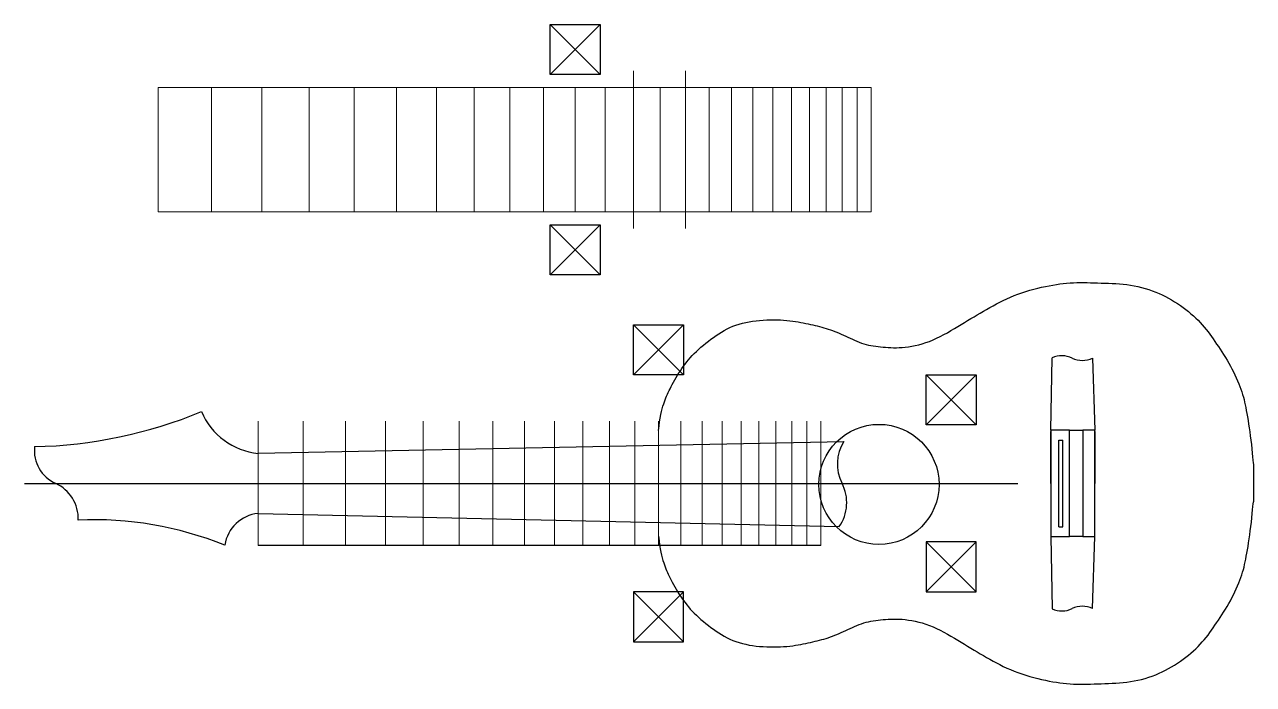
# Model space of a CAD drawing. Header units: millimetres. Extents: x -200 to 1500, y -1015 to 1075.
# Drawn here: x -180 to 557, y 679 to 1075 of the extents above; entities that cross this region are included whole.
import ezdxf

# ---------------------------------------------------------------- set-up
doc = ezdxf.new("R2010")
doc.units = ezdxf.units.MM
doc.layers.get('0').update_dxf_attribs({"linetype": 'CONTINUOUS', "lineweight": 25, "true_color": 0x000000})
doc.layers.add('frets', color=7, linetype='CONTINUOUS', lineweight=13, true_color=0x000000)
doc.layers.add('guides', color=252, linetype='CONTINUOUS', lineweight=25, true_color=0xa0a0a4)

msp = doc.modelspace()

# ---------------------------------------------------------------- linework, layer by layer
for p, q in [((435.22, 831.95), (435.9, 875.16)), ((460.15, 875.04), (461.55, 831.95)), ((-40, 818), (311.17, 825.11)), ((446.39, 831.95), (435.21, 831.95)), ((435.21, 831.95), (435.21, 768.05)), ((435.21, 800), (435.21, 830.99)), ((440, 774.04), (440, 825.96)), ((440, 825.96), (442.4, 825.96)), ((442.4, 774.04), (442.4, 825.96)), ((446.39, 768.05), (446.39, 831.95)), ((446.39, 831.95), (454.36, 831.95)), ((461.55, 831.95), (454.36, 831.95)), ((454.36, 831.95), (454.36, 768.05)), ((461.55, 768.05), (461.55, 831.95)), ((461.55, 830.99), (461.55, 800)), ((556.61, 811), (556.61, 789)), ((-180, 800), (415.41, 800)), ((435.21, 800), (435.21, 769.01)), ((461.55, 769.01), (461.55, 800)), ((-40, 782), (308.27, 774.06)), ((440, 774.04), (442.4, 774.04)), ((435.21, 768.05), (446.39, 768.05)), ((435.22, 768.05), (435.9, 724.84)), ((454.36, 768.05), (446.39, 768.05)), ((454.36, 768.05), (461.55, 768.05)), ((460.15, 724.96), (461.55, 768.05)), ((297.29, 762.8), (-40, 762.8))]:
    msp.add_line(p, q)
msp.add_circle((332.16, 799.38), 36)
for centre, radius, start, end in [((441.86, 862.49), 14.01, 64.07189, 115.18122), ((454.11, 887.68), 14.01, 244.07189, 295.51945), ((-180.38, 1100.96), 279.03, 271.30942, 292.41013), ((-36, 859.06), 41.26, 202.91255, 264.43379), ((332.26, 811.54), 25.08, 147.24675, 207.4027), ((-152.73, 819.59), 21.4, 173.53113, 246.22509), ((-171.18, 778.79), 23.37, 358.07329, 65.14808), ((287.74, 788.46), 25.08, 324.96275, 27.4027), ((-37.68, 759.53), 22.59, 95.89595, 171.16645), ((-138.8, 566.32), 211.88, 68.16529, 92.44035), ((441.86, 737.51), 14.01, 244.81878, 295.92811), ((454.11, 712.32), 14.01, 64.48055, 115.92811)]:
    msp.add_arc(centre, radius, start, end)
for points in [[(200, 831.68), (200.78, 839.37), (203.16, 848.81), (206.36, 855.94), (212.91, 867.88), (220.71, 877.78), (232.86, 887.84), (245.76, 895.72), (262.78, 898.41), (279.55, 897.85), (291.3, 895.26), (301.83, 892.86), (312.1, 888.34), (322.97, 883.01), (334.42, 881.52), (347.11, 880.91), (364.62, 884.85), (381.81, 895.59), (396.48, 904.28), (412.41, 913.15), (432.68, 918.58), (448.59, 920.77), (465.1, 920.02), (483.01, 919.67), (500.57, 914.42), (514.87, 905.73), (526.64, 895.23), (534.42, 883.82), (543.11, 870.61), (549.82, 855.71), (552.27, 844.81), (555.17, 826.88), (556.61, 811), (556.61, 811)], [(200, 768.32), (200.78, 760.63), (203.16, 751.19), (206.36, 744.06), (212.91, 732.12), (220.71, 722.22), (232.86, 712.16), (245.76, 704.28), (262.78, 701.59), (279.55, 702.15), (291.3, 704.74), (301.83, 707.14), (312.1, 711.66), (322.97, 716.99), (334.42, 718.48), (347.11, 719.09), (364.62, 715.15), (381.81, 704.41), (396.48, 695.72), (412.41, 686.85), (432.68, 681.42), (448.59, 679.23), (465.1, 679.98), (483.01, 680.33), (500.57, 685.58), (514.87, 694.27), (526.64, 704.77), (534.42, 716.18), (543.11, 729.39), (549.82, 744.29), (552.27, 755.19), (555.17, 773.12), (556.61, 789), (556.61, 789)]]:
    msp.add_open_spline(points, degree=3)
at = {"layer": 'frets'}
for p, q in [((185, 1047.2), (185, 952.8)), ((216.09, 1047.2), (216.09, 952.8)), ((-100, 1037.2), (-100, 962.8)), ((-100, 1037.2), (327.5, 1037.2)), ((-68.01, 1037.2), (-68.01, 962.8)), ((-37.81, 1037.2), (-37.81, 962.8)), ((-9.31, 1037.2), (-9.31, 962.8)), ((17.59, 1037.2), (17.59, 962.8)), ((42.98, 1037.2), (42.98, 962.8)), ((66.95, 1037.2), (66.95, 962.8)), ((89.57, 1037.2), (89.57, 962.8)), ((110.92, 1037.2), (110.92, 962.8)), ((131.08, 1037.2), (131.08, 962.8)), ((150.1, 1037.2), (150.1, 962.8)), ((168.05, 1037.2), (168.05, 962.8)), ((201, 1037.2), (201, 962.8)), ((230.34, 1037.2), (230.34, 962.8)), ((243.79, 1037.2), (243.79, 962.8)), ((256.49, 1037.2), (256.49, 962.8)), ((268.47, 1037.2), (268.47, 962.8)), ((279.78, 1037.2), (279.78, 962.8)), ((290.46, 1037.2), (290.46, 962.8)), ((300.54, 1037.2), (300.54, 962.8)), ((310.05, 1037.2), (310.05, 962.8)), ((319.03, 1037.2), (319.03, 962.8)), ((327.5, 1037.2), (327.5, 962.8)), ((327.5, 962.8), (-100, 962.8)), ((-40, 837.2), (-40, 762.8)), ((-13.06, 837.2), (-13.06, 762.8)), ((12.37, 837.2), (12.37, 762.8)), ((36.37, 837.2), (36.37, 762.8)), ((59.02, 837.2), (59.02, 762.8)), ((80.41, 837.2), (80.41, 762.8)), ((100.59, 837.2), (100.59, 762.8)), ((119.64, 837.2), (119.64, 762.8)), ((137.62, 837.2), (137.62, 762.8)), ((154.59, 837.2), (154.59, 762.8)), ((170.61, 837.2), (170.61, 762.8)), ((185.73, 837.2), (185.73, 762.8)), ((200, 837.2), (200, 762.8)), ((213.47, 837.2), (213.47, 762.8)), ((226.18, 837.2), (226.18, 762.8)), ((238.18, 837.2), (238.18, 762.8)), ((249.51, 837.2), (249.51, 762.8)), ((260.2, 837.2), (260.2, 762.8)), ((270.29, 837.2), (270.29, 762.8)), ((279.82, 837.2), (279.82, 762.8)), ((288.81, 837.2), (288.81, 762.8)), ((297.29, 837.2), (297.29, 762.8))]:
    msp.add_line(p, q, dxfattribs=at)
at = {"layer": 'guides'}
for p, q in [((135, 1075), (165, 1045)), ((165, 1075), (135, 1045)), ((135, 1045), (135, 1075)), ((135, 1075), (165, 1075)), ((165, 1075), (165, 1045)), ((165, 1045), (135, 1045)), ((135, 955), (165, 925)), ((165, 955), (135, 925)), ((135, 925), (135, 955)), ((135, 955), (165, 955)), ((165, 955), (165, 925)), ((165, 925), (135, 925)), ((185, 895), (215, 865)), ((215, 895), (185, 865)), ((185, 865), (185, 895)), ((185, 895), (215, 895)), ((215, 895), (215, 865)), ((215, 865), (185, 865)), ((360.41, 865), (390.41, 835)), ((390.41, 865), (360.41, 835)), ((360.41, 835), (360.41, 865)), ((360.41, 865), (390.41, 865)), ((390.41, 865), (390.41, 835)), ((390.41, 835), (360.41, 835)), ((360.41, 735), (390.41, 765)), ((390.41, 735), (360.41, 765)), ((360.41, 765), (360.41, 735)), ((390.41, 765), (360.41, 765)), ((390.41, 735), (390.41, 765)), ((185, 705), (215, 735)), ((215, 705), (185, 735)), ((185, 735), (185, 705)), ((215, 735), (185, 735)), ((215, 705), (215, 735)), ((360.41, 735), (390.41, 735)), ((185, 705), (215, 705))]:
    msp.add_line(p, q, dxfattribs=at)

doc.saveas('drawing.dxf')
